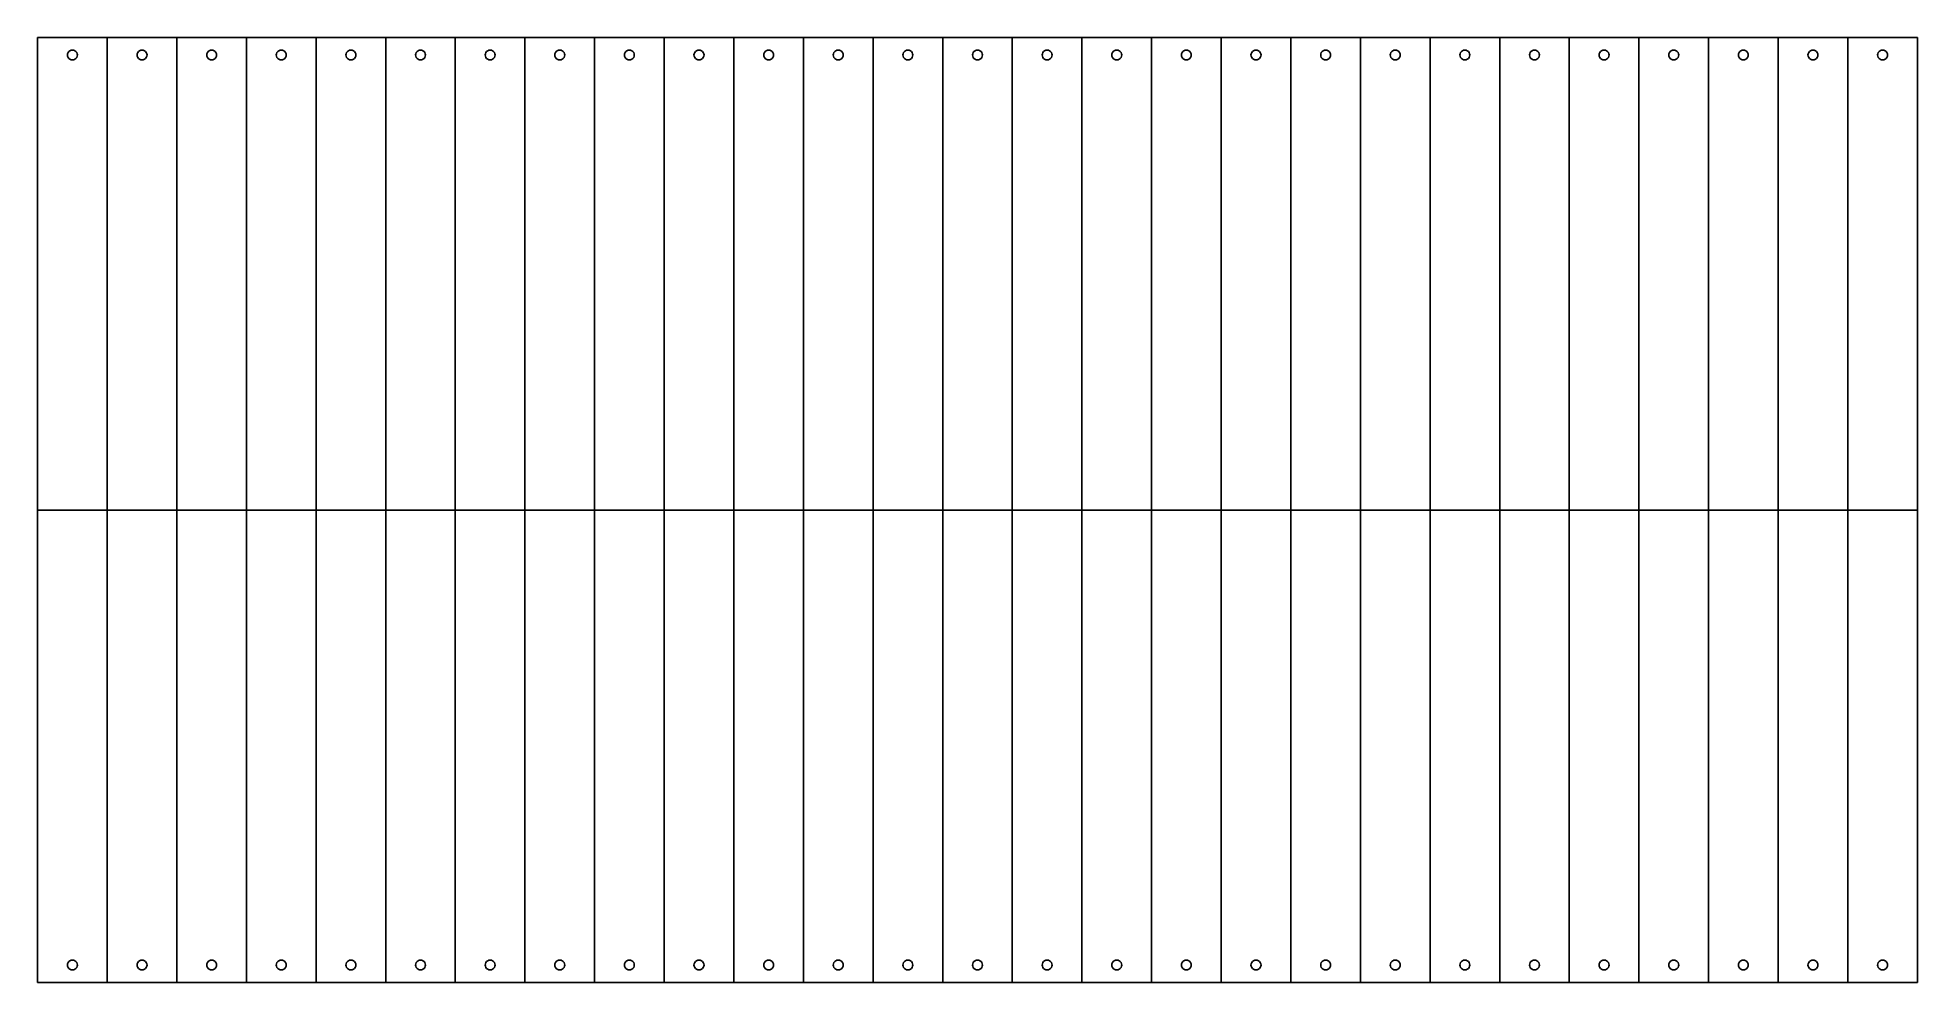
# Model space of a CAD drawing. Header units: metres. Extents: x 0.1 to 23.7, y -11.9 to -0.1.
import ezdxf

# ---------------------------------------------------------------- set-up
doc = ezdxf.new("R2010")
doc.units = ezdxf.units.M

msp = doc.modelspace()

# ---------------------------------------------------------------- linework, layer by layer
at = {"layer": 'GROUP0'}
for p, q in [((12.312, -0.062), (13.188, -0.062)), ((12.312, -11.938), (12.312, -0.062)), ((12.719, -0.227), (12.706, -0.237)), ((12.734, -0.221), (12.719, -0.227)), ((12.75, -0.219), (12.734, -0.221)), ((12.766, -0.221), (12.75, -0.219)), ((12.781, -0.227), (12.766, -0.221)), ((12.794, -0.237), (12.781, -0.227)), ((13.188, -0.062), (13.188, -11.938)), ((12.69, -0.265), (12.688, -0.281)), ((12.688, -0.281), (12.69, -0.297)), ((12.696, -0.25), (12.69, -0.265)), ((12.69, -0.297), (12.696, -0.312)), ((12.706, -0.237), (12.696, -0.25)), ((12.696, -0.312), (12.706, -0.325)), ((12.706, -0.325), (12.719, -0.335)), ((12.719, -0.335), (12.734, -0.342)), ((12.734, -0.342), (12.75, -0.344)), ((12.75, -0.344), (12.766, -0.342)), ((12.766, -0.342), (12.781, -0.335)), ((12.781, -0.335), (12.794, -0.325)), ((12.804, -0.25), (12.794, -0.237)), ((12.794, -0.325), (12.804, -0.312)), ((12.81, -0.265), (12.804, -0.25)), ((12.804, -0.312), (12.81, -0.297)), ((12.812, -0.281), (12.81, -0.265)), ((12.81, -0.297), (12.812, -0.281)), ((12.69, -11.703), (12.688, -11.719)), ((12.688, -11.719), (12.69, -11.735)), ((12.696, -11.688), (12.69, -11.703)), ((12.69, -11.735), (12.696, -11.75)), ((12.706, -11.675), (12.696, -11.688)), ((12.696, -11.75), (12.706, -11.763)), ((12.719, -11.665), (12.706, -11.675)), ((12.706, -11.763), (12.719, -11.773)), ((12.734, -11.658), (12.719, -11.665)), ((12.719, -11.773), (12.734, -11.779)), ((12.75, -11.656), (12.734, -11.658)), ((12.734, -11.779), (12.75, -11.781)), ((12.766, -11.658), (12.75, -11.656)), ((12.75, -11.781), (12.766, -11.779)), ((12.781, -11.665), (12.766, -11.658)), ((12.766, -11.779), (12.781, -11.773)), ((12.794, -11.675), (12.781, -11.665)), ((12.781, -11.773), (12.794, -11.763)), ((12.804, -11.688), (12.794, -11.675)), ((12.794, -11.763), (12.804, -11.75)), ((12.81, -11.703), (12.804, -11.688)), ((12.804, -11.75), (12.81, -11.735)), ((12.812, -11.719), (12.81, -11.703)), ((12.81, -11.735), (12.812, -11.719)), ((13.188, -11.938), (12.312, -11.938))]:
    msp.add_line(p, q, dxfattribs=at)
at = {"layer": 'GROUP1'}
for p, q in [((18.438, -0.062), (19.312, -0.062)), ((18.438, -11.938), (18.438, -0.062)), ((18.844, -0.227), (18.831, -0.237)), ((18.859, -0.221), (18.844, -0.227)), ((18.875, -0.219), (18.859, -0.221)), ((18.891, -0.221), (18.875, -0.219)), ((18.906, -0.227), (18.891, -0.221)), ((18.919, -0.237), (18.906, -0.227)), ((19.312, -0.062), (19.312, -11.938)), ((18.815, -0.265), (18.812, -0.281)), ((18.812, -0.281), (18.815, -0.297)), ((18.821, -0.25), (18.815, -0.265)), ((18.815, -0.297), (18.821, -0.312)), ((18.831, -0.237), (18.821, -0.25)), ((18.821, -0.312), (18.831, -0.325)), ((18.831, -0.325), (18.844, -0.335)), ((18.844, -0.335), (18.859, -0.342)), ((18.859, -0.342), (18.875, -0.344)), ((18.875, -0.344), (18.891, -0.342)), ((18.891, -0.342), (18.906, -0.335)), ((18.906, -0.335), (18.919, -0.325)), ((18.929, -0.25), (18.919, -0.237)), ((18.919, -0.325), (18.929, -0.312)), ((18.935, -0.265), (18.929, -0.25)), ((18.929, -0.312), (18.935, -0.297)), ((18.938, -0.281), (18.935, -0.265)), ((18.935, -0.297), (18.938, -0.281)), ((18.815, -11.703), (18.812, -11.719)), ((18.812, -11.719), (18.815, -11.735)), ((18.821, -11.688), (18.815, -11.703)), ((18.815, -11.735), (18.821, -11.75)), ((18.831, -11.675), (18.821, -11.688)), ((18.821, -11.75), (18.831, -11.763)), ((18.844, -11.665), (18.831, -11.675)), ((18.831, -11.763), (18.844, -11.773)), ((18.859, -11.658), (18.844, -11.665)), ((18.844, -11.773), (18.859, -11.779)), ((18.875, -11.656), (18.859, -11.658)), ((18.859, -11.779), (18.875, -11.781)), ((18.891, -11.658), (18.875, -11.656)), ((18.875, -11.781), (18.891, -11.779)), ((18.906, -11.665), (18.891, -11.658)), ((18.891, -11.779), (18.906, -11.773)), ((18.919, -11.675), (18.906, -11.665)), ((18.906, -11.773), (18.919, -11.763)), ((18.929, -11.688), (18.919, -11.675)), ((18.919, -11.763), (18.929, -11.75)), ((18.935, -11.703), (18.929, -11.688)), ((18.929, -11.75), (18.935, -11.735)), ((18.938, -11.719), (18.935, -11.703)), ((18.935, -11.735), (18.938, -11.719)), ((19.312, -11.938), (18.438, -11.938))]:
    msp.add_line(p, q, dxfattribs=at)
at = {"layer": 'GROUP10'}
for p, q in [((0.938, -0.062), (1.812, -0.062)), ((0.938, -11.938), (0.938, -0.062)), ((1.344, -0.227), (1.331, -0.237)), ((1.359, -0.221), (1.344, -0.227)), ((1.375, -0.219), (1.359, -0.221)), ((1.391, -0.221), (1.375, -0.219)), ((1.406, -0.227), (1.391, -0.221)), ((1.419, -0.237), (1.406, -0.227)), ((1.812, -0.062), (1.812, -11.938)), ((1.315, -0.265), (1.312, -0.281)), ((1.312, -0.281), (1.315, -0.297)), ((1.321, -0.25), (1.315, -0.265)), ((1.315, -0.297), (1.321, -0.312)), ((1.331, -0.237), (1.321, -0.25)), ((1.321, -0.312), (1.331, -0.325)), ((1.331, -0.325), (1.344, -0.335)), ((1.344, -0.335), (1.359, -0.342)), ((1.359, -0.342), (1.375, -0.344)), ((1.375, -0.344), (1.391, -0.342)), ((1.391, -0.342), (1.406, -0.335)), ((1.406, -0.335), (1.419, -0.325)), ((1.429, -0.25), (1.419, -0.237)), ((1.419, -0.325), (1.429, -0.312)), ((1.435, -0.265), (1.429, -0.25)), ((1.429, -0.312), (1.435, -0.297)), ((1.438, -0.281), (1.435, -0.265)), ((1.435, -0.297), (1.438, -0.281)), ((1.315, -11.703), (1.312, -11.719)), ((1.312, -11.719), (1.315, -11.735)), ((1.321, -11.688), (1.315, -11.703)), ((1.315, -11.735), (1.321, -11.75)), ((1.331, -11.675), (1.321, -11.688)), ((1.321, -11.75), (1.331, -11.763)), ((1.344, -11.665), (1.331, -11.675)), ((1.331, -11.763), (1.344, -11.773)), ((1.359, -11.658), (1.344, -11.665)), ((1.344, -11.773), (1.359, -11.779)), ((1.375, -11.656), (1.359, -11.658)), ((1.359, -11.779), (1.375, -11.781)), ((1.391, -11.658), (1.375, -11.656)), ((1.375, -11.781), (1.391, -11.779)), ((1.406, -11.665), (1.391, -11.658)), ((1.391, -11.779), (1.406, -11.773)), ((1.419, -11.675), (1.406, -11.665)), ((1.406, -11.773), (1.419, -11.763)), ((1.429, -11.688), (1.419, -11.675)), ((1.419, -11.763), (1.429, -11.75)), ((1.435, -11.703), (1.429, -11.688)), ((1.429, -11.75), (1.435, -11.735)), ((1.438, -11.719), (1.435, -11.703)), ((1.435, -11.735), (1.438, -11.719)), ((1.812, -11.938), (0.938, -11.938))]:
    msp.add_line(p, q, dxfattribs=at)
at = {"layer": 'GROUP11'}
for p, q in [((6.188, -0.062), (7.062, -0.062)), ((6.188, -11.938), (6.188, -0.062)), ((6.594, -0.227), (6.581, -0.237)), ((6.609, -0.221), (6.594, -0.227)), ((6.625, -0.219), (6.609, -0.221)), ((6.641, -0.221), (6.625, -0.219)), ((6.656, -0.227), (6.641, -0.221)), ((6.669, -0.237), (6.656, -0.227)), ((7.062, -0.062), (7.062, -11.938)), ((6.565, -0.265), (6.562, -0.281)), ((6.562, -0.281), (6.565, -0.297)), ((6.571, -0.25), (6.565, -0.265)), ((6.565, -0.297), (6.571, -0.312)), ((6.581, -0.237), (6.571, -0.25)), ((6.571, -0.312), (6.581, -0.325)), ((6.581, -0.325), (6.594, -0.335)), ((6.594, -0.335), (6.609, -0.342)), ((6.609, -0.342), (6.625, -0.344)), ((6.625, -0.344), (6.641, -0.342)), ((6.641, -0.342), (6.656, -0.335)), ((6.656, -0.335), (6.669, -0.325)), ((6.679, -0.25), (6.669, -0.237)), ((6.669, -0.325), (6.679, -0.312)), ((6.685, -0.265), (6.679, -0.25)), ((6.679, -0.312), (6.685, -0.297)), ((6.688, -0.281), (6.685, -0.265)), ((6.685, -0.297), (6.688, -0.281)), ((6.565, -11.703), (6.562, -11.719)), ((6.562, -11.719), (6.565, -11.735)), ((6.571, -11.688), (6.565, -11.703)), ((6.565, -11.735), (6.571, -11.75)), ((6.581, -11.675), (6.571, -11.688)), ((6.571, -11.75), (6.581, -11.763)), ((6.594, -11.665), (6.581, -11.675)), ((6.581, -11.763), (6.594, -11.773)), ((6.609, -11.658), (6.594, -11.665)), ((6.594, -11.773), (6.609, -11.779)), ((6.625, -11.656), (6.609, -11.658)), ((6.609, -11.779), (6.625, -11.781)), ((6.641, -11.658), (6.625, -11.656)), ((6.625, -11.781), (6.641, -11.779)), ((6.656, -11.665), (6.641, -11.658)), ((6.641, -11.779), (6.656, -11.773)), ((6.669, -11.675), (6.656, -11.665)), ((6.656, -11.773), (6.669, -11.763)), ((6.679, -11.688), (6.669, -11.675)), ((6.669, -11.763), (6.679, -11.75)), ((6.685, -11.703), (6.679, -11.688)), ((6.679, -11.75), (6.685, -11.735)), ((6.688, -11.719), (6.685, -11.703)), ((6.685, -11.735), (6.688, -11.719)), ((7.062, -11.938), (6.188, -11.938))]:
    msp.add_line(p, q, dxfattribs=at)
at = {"layer": 'GROUP12'}
for p, q in [((0.062, -0.062), (0.938, -0.062)), ((0.062, -11.938), (0.062, -0.062)), ((0.469, -0.227), (0.456, -0.237)), ((0.484, -0.221), (0.469, -0.227)), ((0.5, -0.219), (0.484, -0.221)), ((0.516, -0.221), (0.5, -0.219)), ((0.531, -0.227), (0.516, -0.221)), ((0.544, -0.237), (0.531, -0.227)), ((0.938, -0.062), (0.938, -11.938)), ((0.44, -0.265), (0.438, -0.281)), ((0.438, -0.281), (0.44, -0.297)), ((0.446, -0.25), (0.44, -0.265)), ((0.44, -0.297), (0.446, -0.312)), ((0.456, -0.237), (0.446, -0.25)), ((0.446, -0.312), (0.456, -0.325)), ((0.456, -0.325), (0.469, -0.335)), ((0.469, -0.335), (0.484, -0.342)), ((0.484, -0.342), (0.5, -0.344)), ((0.5, -0.344), (0.516, -0.342)), ((0.516, -0.342), (0.531, -0.335)), ((0.531, -0.335), (0.544, -0.325)), ((0.554, -0.25), (0.544, -0.237)), ((0.544, -0.325), (0.554, -0.312)), ((0.56, -0.265), (0.554, -0.25)), ((0.554, -0.312), (0.56, -0.297)), ((0.562, -0.281), (0.56, -0.265)), ((0.56, -0.297), (0.562, -0.281)), ((0.44, -11.703), (0.438, -11.719)), ((0.438, -11.719), (0.44, -11.735)), ((0.446, -11.688), (0.44, -11.703)), ((0.44, -11.735), (0.446, -11.75)), ((0.456, -11.675), (0.446, -11.688)), ((0.446, -11.75), (0.456, -11.763)), ((0.469, -11.665), (0.456, -11.675)), ((0.456, -11.763), (0.469, -11.773)), ((0.484, -11.658), (0.469, -11.665)), ((0.469, -11.773), (0.484, -11.779)), ((0.5, -11.656), (0.484, -11.658)), ((0.484, -11.779), (0.5, -11.781)), ((0.516, -11.658), (0.5, -11.656)), ((0.5, -11.781), (0.516, -11.779)), ((0.531, -11.665), (0.516, -11.658)), ((0.516, -11.779), (0.531, -11.773)), ((0.544, -11.675), (0.531, -11.665)), ((0.531, -11.773), (0.544, -11.763)), ((0.554, -11.688), (0.544, -11.675)), ((0.544, -11.763), (0.554, -11.75)), ((0.56, -11.703), (0.554, -11.688)), ((0.554, -11.75), (0.56, -11.735)), ((0.562, -11.719), (0.56, -11.703)), ((0.56, -11.735), (0.562, -11.719)), ((0.938, -11.938), (0.062, -11.938))]:
    msp.add_line(p, q, dxfattribs=at)
at = {"layer": 'GROUP13'}
for p, q in [((10.562, -0.062), (11.438, -0.062)), ((10.562, -11.938), (10.562, -0.062)), ((10.969, -0.227), (10.956, -0.237)), ((10.984, -0.221), (10.969, -0.227)), ((11, -0.219), (10.984, -0.221)), ((11.016, -0.221), (11, -0.219)), ((11.031, -0.227), (11.016, -0.221)), ((11.044, -0.237), (11.031, -0.227)), ((11.438, -0.062), (11.438, -11.938)), ((10.94, -0.265), (10.938, -0.281)), ((10.938, -0.281), (10.94, -0.297)), ((10.946, -0.25), (10.94, -0.265)), ((10.94, -0.297), (10.946, -0.312)), ((10.956, -0.237), (10.946, -0.25)), ((10.946, -0.312), (10.956, -0.325)), ((10.956, -0.325), (10.969, -0.335)), ((10.969, -0.335), (10.984, -0.342)), ((10.984, -0.342), (11, -0.344)), ((11, -0.344), (11.016, -0.342)), ((11.016, -0.342), (11.031, -0.335)), ((11.031, -0.335), (11.044, -0.325)), ((11.054, -0.25), (11.044, -0.237)), ((11.044, -0.325), (11.054, -0.312)), ((11.06, -0.265), (11.054, -0.25)), ((11.054, -0.312), (11.06, -0.297)), ((11.062, -0.281), (11.06, -0.265)), ((11.06, -0.297), (11.062, -0.281)), ((10.94, -11.703), (10.938, -11.719)), ((10.938, -11.719), (10.94, -11.735)), ((10.946, -11.688), (10.94, -11.703)), ((10.94, -11.735), (10.946, -11.75)), ((10.956, -11.675), (10.946, -11.688)), ((10.946, -11.75), (10.956, -11.763)), ((10.969, -11.665), (10.956, -11.675)), ((10.956, -11.763), (10.969, -11.773)), ((10.984, -11.658), (10.969, -11.665)), ((10.969, -11.773), (10.984, -11.779)), ((11, -11.656), (10.984, -11.658)), ((10.984, -11.779), (11, -11.781)), ((11.016, -11.658), (11, -11.656)), ((11, -11.781), (11.016, -11.779)), ((11.031, -11.665), (11.016, -11.658)), ((11.016, -11.779), (11.031, -11.773)), ((11.044, -11.675), (11.031, -11.665)), ((11.031, -11.773), (11.044, -11.763)), ((11.054, -11.688), (11.044, -11.675)), ((11.044, -11.763), (11.054, -11.75)), ((11.06, -11.703), (11.054, -11.688)), ((11.054, -11.75), (11.06, -11.735)), ((11.062, -11.719), (11.06, -11.703)), ((11.06, -11.735), (11.062, -11.719)), ((11.438, -11.938), (10.562, -11.938))]:
    msp.add_line(p, q, dxfattribs=at)
at = {"layer": 'GROUP14'}
for p, q in [((11.438, -0.062), (12.312, -0.062)), ((11.438, -11.938), (11.438, -0.062)), ((11.844, -0.227), (11.831, -0.237)), ((11.859, -0.221), (11.844, -0.227)), ((11.875, -0.219), (11.859, -0.221)), ((11.891, -0.221), (11.875, -0.219)), ((11.906, -0.227), (11.891, -0.221)), ((11.919, -0.237), (11.906, -0.227)), ((12.312, -0.062), (12.312, -11.938)), ((11.815, -0.265), (11.812, -0.281)), ((11.812, -0.281), (11.815, -0.297)), ((11.821, -0.25), (11.815, -0.265)), ((11.815, -0.297), (11.821, -0.312)), ((11.831, -0.237), (11.821, -0.25)), ((11.821, -0.312), (11.831, -0.325)), ((11.831, -0.325), (11.844, -0.335)), ((11.844, -0.335), (11.859, -0.342)), ((11.859, -0.342), (11.875, -0.344)), ((11.875, -0.344), (11.891, -0.342)), ((11.891, -0.342), (11.906, -0.335)), ((11.906, -0.335), (11.919, -0.325)), ((11.929, -0.25), (11.919, -0.237)), ((11.919, -0.325), (11.929, -0.312)), ((11.935, -0.265), (11.929, -0.25)), ((11.929, -0.312), (11.935, -0.297)), ((11.938, -0.281), (11.935, -0.265)), ((11.935, -0.297), (11.938, -0.281)), ((11.815, -11.703), (11.812, -11.719)), ((11.812, -11.719), (11.815, -11.735)), ((11.821, -11.688), (11.815, -11.703)), ((11.815, -11.735), (11.821, -11.75)), ((11.831, -11.675), (11.821, -11.688)), ((11.821, -11.75), (11.831, -11.763)), ((11.844, -11.665), (11.831, -11.675)), ((11.831, -11.763), (11.844, -11.773)), ((11.859, -11.658), (11.844, -11.665)), ((11.844, -11.773), (11.859, -11.779)), ((11.875, -11.656), (11.859, -11.658)), ((11.859, -11.779), (11.875, -11.781)), ((11.891, -11.658), (11.875, -11.656)), ((11.875, -11.781), (11.891, -11.779)), ((11.906, -11.665), (11.891, -11.658)), ((11.891, -11.779), (11.906, -11.773)), ((11.919, -11.675), (11.906, -11.665)), ((11.906, -11.773), (11.919, -11.763)), ((11.929, -11.688), (11.919, -11.675)), ((11.919, -11.763), (11.929, -11.75)), ((11.935, -11.703), (11.929, -11.688)), ((11.929, -11.75), (11.935, -11.735)), ((11.938, -11.719), (11.935, -11.703)), ((11.935, -11.735), (11.938, -11.719)), ((12.312, -11.938), (11.438, -11.938))]:
    msp.add_line(p, q, dxfattribs=at)
at = {"layer": 'GROUP15'}
for p, q in [((13.188, -0.062), (14.062, -0.062)), ((13.188, -11.938), (13.188, -0.062)), ((13.594, -0.227), (13.581, -0.237)), ((13.609, -0.221), (13.594, -0.227)), ((13.625, -0.219), (13.609, -0.221)), ((13.641, -0.221), (13.625, -0.219)), ((13.656, -0.227), (13.641, -0.221)), ((13.669, -0.237), (13.656, -0.227)), ((14.062, -0.062), (14.062, -11.938)), ((13.565, -0.265), (13.562, -0.281)), ((13.562, -0.281), (13.565, -0.297)), ((13.571, -0.25), (13.565, -0.265)), ((13.565, -0.297), (13.571, -0.312)), ((13.581, -0.237), (13.571, -0.25)), ((13.571, -0.312), (13.581, -0.325)), ((13.581, -0.325), (13.594, -0.335)), ((13.594, -0.335), (13.609, -0.342)), ((13.609, -0.342), (13.625, -0.344)), ((13.625, -0.344), (13.641, -0.342)), ((13.641, -0.342), (13.656, -0.335)), ((13.656, -0.335), (13.669, -0.325)), ((13.679, -0.25), (13.669, -0.237)), ((13.669, -0.325), (13.679, -0.312)), ((13.685, -0.265), (13.679, -0.25)), ((13.679, -0.312), (13.685, -0.297)), ((13.688, -0.281), (13.685, -0.265)), ((13.685, -0.297), (13.688, -0.281)), ((13.565, -11.703), (13.562, -11.719)), ((13.562, -11.719), (13.565, -11.735)), ((13.571, -11.688), (13.565, -11.703)), ((13.565, -11.735), (13.571, -11.75)), ((13.581, -11.675), (13.571, -11.688)), ((13.571, -11.75), (13.581, -11.763)), ((13.594, -11.665), (13.581, -11.675)), ((13.581, -11.763), (13.594, -11.773)), ((13.609, -11.658), (13.594, -11.665)), ((13.594, -11.773), (13.609, -11.779)), ((13.625, -11.656), (13.609, -11.658)), ((13.609, -11.779), (13.625, -11.781)), ((13.641, -11.658), (13.625, -11.656)), ((13.625, -11.781), (13.641, -11.779)), ((13.656, -11.665), (13.641, -11.658)), ((13.641, -11.779), (13.656, -11.773)), ((13.669, -11.675), (13.656, -11.665)), ((13.656, -11.773), (13.669, -11.763)), ((13.679, -11.688), (13.669, -11.675)), ((13.669, -11.763), (13.679, -11.75)), ((13.685, -11.703), (13.679, -11.688)), ((13.679, -11.75), (13.685, -11.735)), ((13.688, -11.719), (13.685, -11.703)), ((13.685, -11.735), (13.688, -11.719)), ((14.062, -11.938), (13.188, -11.938))]:
    msp.add_line(p, q, dxfattribs=at)
at = {"layer": 'GROUP16'}
for p, q in [((21.938, -0.062), (22.812, -0.062)), ((21.938, -11.938), (21.938, -0.062)), ((22.344, -0.227), (22.331, -0.237)), ((22.359, -0.221), (22.344, -0.227)), ((22.375, -0.219), (22.359, -0.221)), ((22.391, -0.221), (22.375, -0.219)), ((22.406, -0.227), (22.391, -0.221)), ((22.419, -0.237), (22.406, -0.227)), ((22.812, -0.062), (22.812, -11.938)), ((22.315, -0.265), (22.312, -0.281)), ((22.312, -0.281), (22.315, -0.297)), ((22.321, -0.25), (22.315, -0.265)), ((22.315, -0.297), (22.321, -0.312)), ((22.331, -0.237), (22.321, -0.25)), ((22.321, -0.312), (22.331, -0.325)), ((22.331, -0.325), (22.344, -0.335)), ((22.344, -0.335), (22.359, -0.342)), ((22.359, -0.342), (22.375, -0.344)), ((22.375, -0.344), (22.391, -0.342)), ((22.391, -0.342), (22.406, -0.335)), ((22.406, -0.335), (22.419, -0.325)), ((22.429, -0.25), (22.419, -0.237)), ((22.419, -0.325), (22.429, -0.312)), ((22.435, -0.265), (22.429, -0.25)), ((22.429, -0.312), (22.435, -0.297)), ((22.438, -0.281), (22.435, -0.265)), ((22.435, -0.297), (22.438, -0.281)), ((22.315, -11.703), (22.312, -11.719)), ((22.312, -11.719), (22.315, -11.735)), ((22.321, -11.688), (22.315, -11.703)), ((22.315, -11.735), (22.321, -11.75)), ((22.331, -11.675), (22.321, -11.688)), ((22.321, -11.75), (22.331, -11.763)), ((22.344, -11.665), (22.331, -11.675)), ((22.331, -11.763), (22.344, -11.773)), ((22.359, -11.658), (22.344, -11.665)), ((22.344, -11.773), (22.359, -11.779)), ((22.375, -11.656), (22.359, -11.658)), ((22.359, -11.779), (22.375, -11.781)), ((22.391, -11.658), (22.375, -11.656)), ((22.375, -11.781), (22.391, -11.779)), ((22.406, -11.665), (22.391, -11.658)), ((22.391, -11.779), (22.406, -11.773)), ((22.419, -11.675), (22.406, -11.665)), ((22.406, -11.773), (22.419, -11.763)), ((22.429, -11.688), (22.419, -11.675)), ((22.419, -11.763), (22.429, -11.75)), ((22.435, -11.703), (22.429, -11.688)), ((22.429, -11.75), (22.435, -11.735)), ((22.438, -11.719), (22.435, -11.703)), ((22.435, -11.735), (22.438, -11.719)), ((22.812, -11.938), (21.938, -11.938))]:
    msp.add_line(p, q, dxfattribs=at)
at = {"layer": 'GROUP17'}
for p, q in [((21.062, -0.062), (21.938, -0.062)), ((21.062, -11.938), (21.062, -0.062)), ((21.469, -0.227), (21.456, -0.237)), ((21.484, -0.221), (21.469, -0.227)), ((21.5, -0.219), (21.484, -0.221)), ((21.516, -0.221), (21.5, -0.219)), ((21.531, -0.227), (21.516, -0.221)), ((21.544, -0.237), (21.531, -0.227)), ((21.938, -0.062), (21.938, -11.938)), ((21.44, -0.265), (21.438, -0.281)), ((21.438, -0.281), (21.44, -0.297)), ((21.446, -0.25), (21.44, -0.265)), ((21.44, -0.297), (21.446, -0.312)), ((21.456, -0.237), (21.446, -0.25)), ((21.446, -0.312), (21.456, -0.325)), ((21.456, -0.325), (21.469, -0.335)), ((21.469, -0.335), (21.484, -0.342)), ((21.484, -0.342), (21.5, -0.344)), ((21.5, -0.344), (21.516, -0.342)), ((21.516, -0.342), (21.531, -0.335)), ((21.531, -0.335), (21.544, -0.325)), ((21.554, -0.25), (21.544, -0.237)), ((21.544, -0.325), (21.554, -0.312)), ((21.56, -0.265), (21.554, -0.25)), ((21.554, -0.312), (21.56, -0.297)), ((21.562, -0.281), (21.56, -0.265)), ((21.56, -0.297), (21.562, -0.281)), ((21.44, -11.703), (21.438, -11.719)), ((21.438, -11.719), (21.44, -11.735)), ((21.446, -11.688), (21.44, -11.703)), ((21.44, -11.735), (21.446, -11.75)), ((21.456, -11.675), (21.446, -11.688)), ((21.446, -11.75), (21.456, -11.763)), ((21.469, -11.665), (21.456, -11.675)), ((21.456, -11.763), (21.469, -11.773)), ((21.484, -11.658), (21.469, -11.665)), ((21.469, -11.773), (21.484, -11.779)), ((21.5, -11.656), (21.484, -11.658)), ((21.484, -11.779), (21.5, -11.781)), ((21.516, -11.658), (21.5, -11.656)), ((21.5, -11.781), (21.516, -11.779)), ((21.531, -11.665), (21.516, -11.658)), ((21.516, -11.779), (21.531, -11.773)), ((21.544, -11.675), (21.531, -11.665)), ((21.531, -11.773), (21.544, -11.763)), ((21.554, -11.688), (21.544, -11.675)), ((21.544, -11.763), (21.554, -11.75)), ((21.56, -11.703), (21.554, -11.688)), ((21.554, -11.75), (21.56, -11.735)), ((21.562, -11.719), (21.56, -11.703)), ((21.56, -11.735), (21.562, -11.719)), ((21.938, -11.938), (21.062, -11.938))]:
    msp.add_line(p, q, dxfattribs=at)
at = {"layer": 'GROUP18'}
for p, q in [((22.812, -0.062), (23.688, -0.062)), ((22.812, -11.938), (22.812, -0.062)), ((23.219, -0.227), (23.206, -0.237)), ((23.234, -0.221), (23.219, -0.227)), ((23.25, -0.219), (23.234, -0.221)), ((23.266, -0.221), (23.25, -0.219)), ((23.281, -0.227), (23.266, -0.221)), ((23.294, -0.237), (23.281, -0.227)), ((23.688, -0.062), (23.688, -11.938)), ((23.19, -0.265), (23.188, -0.281)), ((23.188, -0.281), (23.19, -0.297)), ((23.196, -0.25), (23.19, -0.265)), ((23.19, -0.297), (23.196, -0.312)), ((23.206, -0.237), (23.196, -0.25)), ((23.196, -0.312), (23.206, -0.325)), ((23.206, -0.325), (23.219, -0.335)), ((23.219, -0.335), (23.234, -0.342)), ((23.234, -0.342), (23.25, -0.344)), ((23.25, -0.344), (23.266, -0.342)), ((23.266, -0.342), (23.281, -0.335)), ((23.281, -0.335), (23.294, -0.325)), ((23.304, -0.25), (23.294, -0.237)), ((23.294, -0.325), (23.304, -0.312)), ((23.31, -0.265), (23.304, -0.25)), ((23.304, -0.312), (23.31, -0.297)), ((23.312, -0.281), (23.31, -0.265)), ((23.31, -0.297), (23.312, -0.281)), ((23.19, -11.703), (23.188, -11.719)), ((23.188, -11.719), (23.19, -11.735)), ((23.196, -11.688), (23.19, -11.703)), ((23.19, -11.735), (23.196, -11.75)), ((23.206, -11.675), (23.196, -11.688)), ((23.196, -11.75), (23.206, -11.763)), ((23.219, -11.665), (23.206, -11.675)), ((23.206, -11.763), (23.219, -11.773)), ((23.234, -11.658), (23.219, -11.665)), ((23.219, -11.773), (23.234, -11.779)), ((23.25, -11.656), (23.234, -11.658)), ((23.234, -11.779), (23.25, -11.781)), ((23.266, -11.658), (23.25, -11.656)), ((23.25, -11.781), (23.266, -11.779)), ((23.281, -11.665), (23.266, -11.658)), ((23.266, -11.779), (23.281, -11.773)), ((23.294, -11.675), (23.281, -11.665)), ((23.281, -11.773), (23.294, -11.763)), ((23.304, -11.688), (23.294, -11.675)), ((23.294, -11.763), (23.304, -11.75)), ((23.31, -11.703), (23.304, -11.688)), ((23.304, -11.75), (23.31, -11.735)), ((23.312, -11.719), (23.31, -11.703)), ((23.31, -11.735), (23.312, -11.719)), ((23.688, -11.938), (22.812, -11.938))]:
    msp.add_line(p, q, dxfattribs=at)
at = {"layer": 'GROUP19'}
for p, q in [((1.812, -0.062), (2.688, -0.062)), ((1.812, -11.938), (1.812, -0.062)), ((2.219, -0.227), (2.206, -0.237)), ((2.234, -0.221), (2.219, -0.227)), ((2.25, -0.219), (2.234, -0.221)), ((2.266, -0.221), (2.25, -0.219)), ((2.281, -0.227), (2.266, -0.221)), ((2.294, -0.237), (2.281, -0.227)), ((2.688, -0.062), (2.688, -11.938)), ((2.19, -0.265), (2.188, -0.281)), ((2.188, -0.281), (2.19, -0.297)), ((2.196, -0.25), (2.19, -0.265)), ((2.19, -0.297), (2.196, -0.312)), ((2.206, -0.237), (2.196, -0.25)), ((2.196, -0.312), (2.206, -0.325)), ((2.206, -0.325), (2.219, -0.335)), ((2.219, -0.335), (2.234, -0.342)), ((2.234, -0.342), (2.25, -0.344)), ((2.25, -0.344), (2.266, -0.342)), ((2.266, -0.342), (2.281, -0.335)), ((2.281, -0.335), (2.294, -0.325)), ((2.304, -0.25), (2.294, -0.237)), ((2.294, -0.325), (2.304, -0.312)), ((2.31, -0.265), (2.304, -0.25)), ((2.304, -0.312), (2.31, -0.297)), ((2.312, -0.281), (2.31, -0.265)), ((2.31, -0.297), (2.312, -0.281)), ((2.19, -11.703), (2.188, -11.719)), ((2.188, -11.719), (2.19, -11.735)), ((2.196, -11.688), (2.19, -11.703)), ((2.19, -11.735), (2.196, -11.75)), ((2.206, -11.675), (2.196, -11.688)), ((2.196, -11.75), (2.206, -11.763)), ((2.219, -11.665), (2.206, -11.675)), ((2.206, -11.763), (2.219, -11.773)), ((2.234, -11.658), (2.219, -11.665)), ((2.219, -11.773), (2.234, -11.779)), ((2.25, -11.656), (2.234, -11.658)), ((2.234, -11.779), (2.25, -11.781)), ((2.266, -11.658), (2.25, -11.656)), ((2.25, -11.781), (2.266, -11.779)), ((2.281, -11.665), (2.266, -11.658)), ((2.266, -11.779), (2.281, -11.773)), ((2.294, -11.675), (2.281, -11.665)), ((2.281, -11.773), (2.294, -11.763)), ((2.304, -11.688), (2.294, -11.675)), ((2.294, -11.763), (2.304, -11.75)), ((2.31, -11.703), (2.304, -11.688)), ((2.304, -11.75), (2.31, -11.735)), ((2.312, -11.719), (2.31, -11.703)), ((2.31, -11.735), (2.312, -11.719)), ((2.688, -11.938), (1.812, -11.938))]:
    msp.add_line(p, q, dxfattribs=at)
at = {"layer": 'GROUP2'}
for p, q in [((3.562, -0.062), (4.438, -0.062)), ((3.562, -11.938), (3.562, -0.062)), ((3.969, -0.227), (3.956, -0.237)), ((3.984, -0.221), (3.969, -0.227)), ((4, -0.219), (3.984, -0.221)), ((4.016, -0.221), (4, -0.219)), ((4.031, -0.227), (4.016, -0.221)), ((4.044, -0.237), (4.031, -0.227)), ((4.438, -0.062), (4.438, -11.938)), ((3.94, -0.265), (3.938, -0.281)), ((3.938, -0.281), (3.94, -0.297)), ((3.946, -0.25), (3.94, -0.265)), ((3.94, -0.297), (3.946, -0.312)), ((3.956, -0.237), (3.946, -0.25)), ((3.946, -0.312), (3.956, -0.325)), ((3.956, -0.325), (3.969, -0.335)), ((3.969, -0.335), (3.984, -0.342)), ((3.984, -0.342), (4, -0.344)), ((4, -0.344), (4.016, -0.342)), ((4.016, -0.342), (4.031, -0.335)), ((4.031, -0.335), (4.044, -0.325)), ((4.054, -0.25), (4.044, -0.237)), ((4.044, -0.325), (4.054, -0.312)), ((4.06, -0.265), (4.054, -0.25)), ((4.054, -0.312), (4.06, -0.297)), ((4.062, -0.281), (4.06, -0.265)), ((4.06, -0.297), (4.062, -0.281)), ((3.94, -11.703), (3.938, -11.719)), ((3.938, -11.719), (3.94, -11.735)), ((3.946, -11.688), (3.94, -11.703)), ((3.94, -11.735), (3.946, -11.75)), ((3.956, -11.675), (3.946, -11.688)), ((3.946, -11.75), (3.956, -11.763)), ((3.969, -11.665), (3.956, -11.675)), ((3.956, -11.763), (3.969, -11.773)), ((3.984, -11.658), (3.969, -11.665)), ((3.969, -11.773), (3.984, -11.779)), ((4, -11.656), (3.984, -11.658)), ((3.984, -11.779), (4, -11.781)), ((4.016, -11.658), (4, -11.656)), ((4, -11.781), (4.016, -11.779)), ((4.031, -11.665), (4.016, -11.658)), ((4.016, -11.779), (4.031, -11.773)), ((4.044, -11.675), (4.031, -11.665)), ((4.031, -11.773), (4.044, -11.763)), ((4.054, -11.688), (4.044, -11.675)), ((4.044, -11.763), (4.054, -11.75)), ((4.06, -11.703), (4.054, -11.688)), ((4.054, -11.75), (4.06, -11.735)), ((4.062, -11.719), (4.06, -11.703)), ((4.06, -11.735), (4.062, -11.719)), ((4.438, -11.938), (3.562, -11.938))]:
    msp.add_line(p, q, dxfattribs=at)
at = {"layer": 'GROUP20'}
for p, q in [((2.688, -0.062), (3.562, -0.062)), ((2.688, -11.938), (2.688, -0.062)), ((3.094, -0.227), (3.081, -0.237)), ((3.109, -0.221), (3.094, -0.227)), ((3.125, -0.219), (3.109, -0.221)), ((3.141, -0.221), (3.125, -0.219)), ((3.156, -0.227), (3.141, -0.221)), ((3.169, -0.237), (3.156, -0.227)), ((3.562, -0.062), (3.562, -11.938)), ((3.065, -0.265), (3.062, -0.281)), ((3.062, -0.281), (3.065, -0.297)), ((3.071, -0.25), (3.065, -0.265)), ((3.065, -0.297), (3.071, -0.312)), ((3.081, -0.237), (3.071, -0.25)), ((3.071, -0.312), (3.081, -0.325)), ((3.081, -0.325), (3.094, -0.335)), ((3.094, -0.335), (3.109, -0.342)), ((3.109, -0.342), (3.125, -0.344)), ((3.125, -0.344), (3.141, -0.342)), ((3.141, -0.342), (3.156, -0.335)), ((3.156, -0.335), (3.169, -0.325)), ((3.179, -0.25), (3.169, -0.237)), ((3.169, -0.325), (3.179, -0.312)), ((3.185, -0.265), (3.179, -0.25)), ((3.179, -0.312), (3.185, -0.297)), ((3.188, -0.281), (3.185, -0.265)), ((3.185, -0.297), (3.188, -0.281)), ((3.065, -11.703), (3.062, -11.719)), ((3.062, -11.719), (3.065, -11.735)), ((3.071, -11.688), (3.065, -11.703)), ((3.065, -11.735), (3.071, -11.75)), ((3.081, -11.675), (3.071, -11.688)), ((3.071, -11.75), (3.081, -11.763)), ((3.094, -11.665), (3.081, -11.675)), ((3.081, -11.763), (3.094, -11.773)), ((3.109, -11.658), (3.094, -11.665)), ((3.094, -11.773), (3.109, -11.779)), ((3.125, -11.656), (3.109, -11.658)), ((3.109, -11.779), (3.125, -11.781)), ((3.141, -11.658), (3.125, -11.656)), ((3.125, -11.781), (3.141, -11.779)), ((3.156, -11.665), (3.141, -11.658)), ((3.141, -11.779), (3.156, -11.773)), ((3.169, -11.675), (3.156, -11.665)), ((3.156, -11.773), (3.169, -11.763)), ((3.179, -11.688), (3.169, -11.675)), ((3.169, -11.763), (3.179, -11.75)), ((3.185, -11.703), (3.179, -11.688)), ((3.179, -11.75), (3.185, -11.735)), ((3.188, -11.719), (3.185, -11.703)), ((3.185, -11.735), (3.188, -11.719)), ((3.562, -11.938), (2.688, -11.938))]:
    msp.add_line(p, q, dxfattribs=at)
at = {"layer": 'GROUP21'}
for p, q in [((16.688, -0.062), (17.562, -0.062)), ((16.688, -11.938), (16.688, -0.062)), ((17.094, -0.227), (17.081, -0.237)), ((17.109, -0.221), (17.094, -0.227)), ((17.125, -0.219), (17.109, -0.221)), ((17.141, -0.221), (17.125, -0.219)), ((17.156, -0.227), (17.141, -0.221)), ((17.169, -0.237), (17.156, -0.227)), ((17.562, -0.062), (17.562, -11.938)), ((17.065, -0.265), (17.062, -0.281)), ((17.062, -0.281), (17.065, -0.297)), ((17.071, -0.25), (17.065, -0.265)), ((17.065, -0.297), (17.071, -0.312)), ((17.081, -0.237), (17.071, -0.25)), ((17.071, -0.312), (17.081, -0.325)), ((17.081, -0.325), (17.094, -0.335)), ((17.094, -0.335), (17.109, -0.342)), ((17.109, -0.342), (17.125, -0.344)), ((17.125, -0.344), (17.141, -0.342)), ((17.141, -0.342), (17.156, -0.335)), ((17.156, -0.335), (17.169, -0.325)), ((17.179, -0.25), (17.169, -0.237)), ((17.169, -0.325), (17.179, -0.312)), ((17.185, -0.265), (17.179, -0.25)), ((17.179, -0.312), (17.185, -0.297)), ((17.188, -0.281), (17.185, -0.265)), ((17.185, -0.297), (17.188, -0.281)), ((17.065, -11.703), (17.062, -11.719)), ((17.062, -11.719), (17.065, -11.735)), ((17.071, -11.688), (17.065, -11.703)), ((17.065, -11.735), (17.071, -11.75)), ((17.081, -11.675), (17.071, -11.688)), ((17.071, -11.75), (17.081, -11.763)), ((17.094, -11.665), (17.081, -11.675)), ((17.081, -11.763), (17.094, -11.773)), ((17.109, -11.658), (17.094, -11.665)), ((17.094, -11.773), (17.109, -11.779)), ((17.125, -11.656), (17.109, -11.658)), ((17.109, -11.779), (17.125, -11.781)), ((17.141, -11.658), (17.125, -11.656)), ((17.125, -11.781), (17.141, -11.779)), ((17.156, -11.665), (17.141, -11.658)), ((17.141, -11.779), (17.156, -11.773)), ((17.169, -11.675), (17.156, -11.665)), ((17.156, -11.773), (17.169, -11.763)), ((17.179, -11.688), (17.169, -11.675)), ((17.169, -11.763), (17.179, -11.75)), ((17.185, -11.703), (17.179, -11.688)), ((17.179, -11.75), (17.185, -11.735)), ((17.188, -11.719), (17.185, -11.703)), ((17.185, -11.735), (17.188, -11.719)), ((17.562, -11.938), (16.688, -11.938))]:
    msp.add_line(p, q, dxfattribs=at)
at = {"layer": 'GROUP22'}
for p, q in [((14.938, -0.062), (15.812, -0.062)), ((14.938, -11.938), (14.938, -0.062)), ((15.344, -0.227), (15.331, -0.237)), ((15.359, -0.221), (15.344, -0.227)), ((15.375, -0.219), (15.359, -0.221)), ((15.391, -0.221), (15.375, -0.219)), ((15.406, -0.227), (15.391, -0.221)), ((15.419, -0.237), (15.406, -0.227)), ((15.812, -0.062), (15.812, -11.938)), ((15.315, -0.265), (15.312, -0.281)), ((15.312, -0.281), (15.315, -0.297)), ((15.321, -0.25), (15.315, -0.265)), ((15.315, -0.297), (15.321, -0.312)), ((15.331, -0.237), (15.321, -0.25)), ((15.321, -0.312), (15.331, -0.325)), ((15.331, -0.325), (15.344, -0.335)), ((15.344, -0.335), (15.359, -0.342)), ((15.359, -0.342), (15.375, -0.344)), ((15.375, -0.344), (15.391, -0.342)), ((15.391, -0.342), (15.406, -0.335)), ((15.406, -0.335), (15.419, -0.325)), ((15.429, -0.25), (15.419, -0.237)), ((15.419, -0.325), (15.429, -0.312)), ((15.435, -0.265), (15.429, -0.25)), ((15.429, -0.312), (15.435, -0.297)), ((15.438, -0.281), (15.435, -0.265)), ((15.435, -0.297), (15.438, -0.281)), ((15.315, -11.703), (15.312, -11.719)), ((15.312, -11.719), (15.315, -11.735)), ((15.321, -11.688), (15.315, -11.703)), ((15.315, -11.735), (15.321, -11.75)), ((15.331, -11.675), (15.321, -11.688)), ((15.321, -11.75), (15.331, -11.763)), ((15.344, -11.665), (15.331, -11.675)), ((15.331, -11.763), (15.344, -11.773)), ((15.359, -11.658), (15.344, -11.665)), ((15.344, -11.773), (15.359, -11.779)), ((15.375, -11.656), (15.359, -11.658)), ((15.359, -11.779), (15.375, -11.781)), ((15.391, -11.658), (15.375, -11.656)), ((15.375, -11.781), (15.391, -11.779)), ((15.406, -11.665), (15.391, -11.658)), ((15.391, -11.779), (15.406, -11.773)), ((15.419, -11.675), (15.406, -11.665)), ((15.406, -11.773), (15.419, -11.763)), ((15.429, -11.688), (15.419, -11.675)), ((15.419, -11.763), (15.429, -11.75)), ((15.435, -11.703), (15.429, -11.688)), ((15.429, -11.75), (15.435, -11.735)), ((15.438, -11.719), (15.435, -11.703)), ((15.435, -11.735), (15.438, -11.719)), ((15.812, -11.938), (14.938, -11.938))]:
    msp.add_line(p, q, dxfattribs=at)
at = {"layer": 'GROUP23'}
for p, q in [((14.062, -0.062), (14.938, -0.062)), ((14.062, -11.938), (14.062, -0.062)), ((14.469, -0.227), (14.456, -0.237)), ((14.484, -0.221), (14.469, -0.227)), ((14.5, -0.219), (14.484, -0.221)), ((14.516, -0.221), (14.5, -0.219)), ((14.531, -0.227), (14.516, -0.221)), ((14.544, -0.237), (14.531, -0.227)), ((14.938, -0.062), (14.938, -11.938)), ((14.44, -0.265), (14.438, -0.281)), ((14.438, -0.281), (14.44, -0.297)), ((14.446, -0.25), (14.44, -0.265)), ((14.44, -0.297), (14.446, -0.312)), ((14.456, -0.237), (14.446, -0.25)), ((14.446, -0.312), (14.456, -0.325)), ((14.456, -0.325), (14.469, -0.335)), ((14.469, -0.335), (14.484, -0.342)), ((14.484, -0.342), (14.5, -0.344)), ((14.5, -0.344), (14.516, -0.342)), ((14.516, -0.342), (14.531, -0.335)), ((14.531, -0.335), (14.544, -0.325)), ((14.554, -0.25), (14.544, -0.237)), ((14.544, -0.325), (14.554, -0.312)), ((14.56, -0.265), (14.554, -0.25)), ((14.554, -0.312), (14.56, -0.297)), ((14.562, -0.281), (14.56, -0.265)), ((14.56, -0.297), (14.562, -0.281)), ((14.44, -11.703), (14.438, -11.719)), ((14.438, -11.719), (14.44, -11.735)), ((14.446, -11.688), (14.44, -11.703)), ((14.44, -11.735), (14.446, -11.75)), ((14.456, -11.675), (14.446, -11.688)), ((14.446, -11.75), (14.456, -11.763)), ((14.469, -11.665), (14.456, -11.675)), ((14.456, -11.763), (14.469, -11.773)), ((14.484, -11.658), (14.469, -11.665)), ((14.469, -11.773), (14.484, -11.779)), ((14.5, -11.656), (14.484, -11.658)), ((14.484, -11.779), (14.5, -11.781)), ((14.516, -11.658), (14.5, -11.656)), ((14.5, -11.781), (14.516, -11.779)), ((14.531, -11.665), (14.516, -11.658)), ((14.516, -11.779), (14.531, -11.773)), ((14.544, -11.675), (14.531, -11.665)), ((14.531, -11.773), (14.544, -11.763)), ((14.554, -11.688), (14.544, -11.675)), ((14.544, -11.763), (14.554, -11.75)), ((14.56, -11.703), (14.554, -11.688)), ((14.554, -11.75), (14.56, -11.735)), ((14.562, -11.719), (14.56, -11.703)), ((14.56, -11.735), (14.562, -11.719)), ((14.938, -11.938), (14.062, -11.938))]:
    msp.add_line(p, q, dxfattribs=at)
at = {"layer": 'GROUP24'}
for p, q in [((4.438, -0.062), (5.312, -0.062)), ((4.438, -11.938), (4.438, -0.062)), ((4.844, -0.227), (4.831, -0.237)), ((4.859, -0.221), (4.844, -0.227)), ((4.875, -0.219), (4.859, -0.221)), ((4.891, -0.221), (4.875, -0.219)), ((4.906, -0.227), (4.891, -0.221)), ((4.919, -0.237), (4.906, -0.227)), ((5.312, -0.062), (5.312, -11.938)), ((4.815, -0.265), (4.812, -0.281)), ((4.812, -0.281), (4.815, -0.297)), ((4.821, -0.25), (4.815, -0.265)), ((4.815, -0.297), (4.821, -0.312)), ((4.831, -0.237), (4.821, -0.25)), ((4.821, -0.312), (4.831, -0.325)), ((4.831, -0.325), (4.844, -0.335)), ((4.844, -0.335), (4.859, -0.342)), ((4.859, -0.342), (4.875, -0.344)), ((4.875, -0.344), (4.891, -0.342)), ((4.891, -0.342), (4.906, -0.335)), ((4.906, -0.335), (4.919, -0.325)), ((4.929, -0.25), (4.919, -0.237)), ((4.919, -0.325), (4.929, -0.312)), ((4.935, -0.265), (4.929, -0.25)), ((4.929, -0.312), (4.935, -0.297)), ((4.938, -0.281), (4.935, -0.265)), ((4.935, -0.297), (4.938, -0.281)), ((4.815, -11.703), (4.812, -11.719)), ((4.812, -11.719), (4.815, -11.735)), ((4.821, -11.688), (4.815, -11.703)), ((4.815, -11.735), (4.821, -11.75)), ((4.831, -11.675), (4.821, -11.688)), ((4.821, -11.75), (4.831, -11.763)), ((4.844, -11.665), (4.831, -11.675)), ((4.831, -11.763), (4.844, -11.773)), ((4.859, -11.658), (4.844, -11.665)), ((4.844, -11.773), (4.859, -11.779)), ((4.875, -11.656), (4.859, -11.658)), ((4.859, -11.779), (4.875, -11.781)), ((4.891, -11.658), (4.875, -11.656)), ((4.875, -11.781), (4.891, -11.779)), ((4.906, -11.665), (4.891, -11.658)), ((4.891, -11.779), (4.906, -11.773)), ((4.919, -11.675), (4.906, -11.665)), ((4.906, -11.773), (4.919, -11.763)), ((4.929, -11.688), (4.919, -11.675)), ((4.919, -11.763), (4.929, -11.75)), ((4.935, -11.703), (4.929, -11.688)), ((4.929, -11.75), (4.935, -11.735)), ((4.938, -11.719), (4.935, -11.703)), ((4.935, -11.735), (4.938, -11.719)), ((5.312, -11.938), (4.438, -11.938))]:
    msp.add_line(p, q, dxfattribs=at)
at = {"layer": 'GROUP25'}
for p, q in [((7.938, -0.062), (8.812, -0.062)), ((7.938, -11.938), (7.938, -0.062)), ((8.344, -0.227), (8.331, -0.237)), ((8.359, -0.221), (8.344, -0.227)), ((8.375, -0.219), (8.359, -0.221)), ((8.391, -0.221), (8.375, -0.219)), ((8.406, -0.227), (8.391, -0.221)), ((8.419, -0.237), (8.406, -0.227)), ((8.812, -0.062), (8.812, -11.938)), ((8.315, -0.265), (8.312, -0.281)), ((8.312, -0.281), (8.315, -0.297)), ((8.321, -0.25), (8.315, -0.265)), ((8.315, -0.297), (8.321, -0.312)), ((8.331, -0.237), (8.321, -0.25)), ((8.321, -0.312), (8.331, -0.325)), ((8.331, -0.325), (8.344, -0.335)), ((8.344, -0.335), (8.359, -0.342)), ((8.359, -0.342), (8.375, -0.344)), ((8.375, -0.344), (8.391, -0.342)), ((8.391, -0.342), (8.406, -0.335)), ((8.406, -0.335), (8.419, -0.325)), ((8.429, -0.25), (8.419, -0.237)), ((8.419, -0.325), (8.429, -0.312)), ((8.435, -0.265), (8.429, -0.25)), ((8.429, -0.312), (8.435, -0.297)), ((8.438, -0.281), (8.435, -0.265)), ((8.435, -0.297), (8.438, -0.281)), ((8.315, -11.703), (8.312, -11.719)), ((8.312, -11.719), (8.315, -11.735)), ((8.321, -11.688), (8.315, -11.703)), ((8.315, -11.735), (8.321, -11.75)), ((8.331, -11.675), (8.321, -11.688)), ((8.321, -11.75), (8.331, -11.763)), ((8.344, -11.665), (8.331, -11.675)), ((8.331, -11.763), (8.344, -11.773)), ((8.359, -11.658), (8.344, -11.665)), ((8.344, -11.773), (8.359, -11.779)), ((8.375, -11.656), (8.359, -11.658)), ((8.359, -11.779), (8.375, -11.781)), ((8.391, -11.658), (8.375, -11.656)), ((8.375, -11.781), (8.391, -11.779)), ((8.406, -11.665), (8.391, -11.658)), ((8.391, -11.779), (8.406, -11.773)), ((8.419, -11.675), (8.406, -11.665)), ((8.406, -11.773), (8.419, -11.763)), ((8.429, -11.688), (8.419, -11.675)), ((8.419, -11.763), (8.429, -11.75)), ((8.435, -11.703), (8.429, -11.688)), ((8.429, -11.75), (8.435, -11.735)), ((8.438, -11.719), (8.435, -11.703)), ((8.435, -11.735), (8.438, -11.719)), ((8.812, -11.938), (7.938, -11.938))]:
    msp.add_line(p, q, dxfattribs=at)
at = {"layer": 'GROUP26'}
for p, q in [((7.062, -0.062), (7.938, -0.062)), ((7.062, -11.938), (7.062, -0.062)), ((7.469, -0.227), (7.456, -0.237)), ((7.484, -0.221), (7.469, -0.227)), ((7.5, -0.219), (7.484, -0.221)), ((7.516, -0.221), (7.5, -0.219)), ((7.531, -0.227), (7.516, -0.221)), ((7.544, -0.237), (7.531, -0.227)), ((7.938, -0.062), (7.938, -11.938)), ((7.44, -0.265), (7.438, -0.281)), ((7.438, -0.281), (7.44, -0.297)), ((7.446, -0.25), (7.44, -0.265)), ((7.44, -0.297), (7.446, -0.312)), ((7.456, -0.237), (7.446, -0.25)), ((7.446, -0.312), (7.456, -0.325)), ((7.456, -0.325), (7.469, -0.335)), ((7.469, -0.335), (7.484, -0.342)), ((7.484, -0.342), (7.5, -0.344)), ((7.5, -0.344), (7.516, -0.342)), ((7.516, -0.342), (7.531, -0.335)), ((7.531, -0.335), (7.544, -0.325)), ((7.554, -0.25), (7.544, -0.237)), ((7.544, -0.325), (7.554, -0.312)), ((7.56, -0.265), (7.554, -0.25)), ((7.554, -0.312), (7.56, -0.297)), ((7.562, -0.281), (7.56, -0.265)), ((7.56, -0.297), (7.562, -0.281)), ((7.44, -11.703), (7.438, -11.719)), ((7.438, -11.719), (7.44, -11.735)), ((7.446, -11.688), (7.44, -11.703)), ((7.44, -11.735), (7.446, -11.75)), ((7.456, -11.675), (7.446, -11.688)), ((7.446, -11.75), (7.456, -11.763)), ((7.469, -11.665), (7.456, -11.675)), ((7.456, -11.763), (7.469, -11.773)), ((7.484, -11.658), (7.469, -11.665)), ((7.469, -11.773), (7.484, -11.779)), ((7.5, -11.656), (7.484, -11.658)), ((7.484, -11.779), (7.5, -11.781)), ((7.516, -11.658), (7.5, -11.656)), ((7.5, -11.781), (7.516, -11.779)), ((7.531, -11.665), (7.516, -11.658)), ((7.516, -11.779), (7.531, -11.773)), ((7.544, -11.675), (7.531, -11.665)), ((7.531, -11.773), (7.544, -11.763)), ((7.554, -11.688), (7.544, -11.675)), ((7.544, -11.763), (7.554, -11.75)), ((7.56, -11.703), (7.554, -11.688)), ((7.554, -11.75), (7.56, -11.735)), ((7.562, -11.719), (7.56, -11.703)), ((7.56, -11.735), (7.562, -11.719)), ((7.938, -11.938), (7.062, -11.938))]:
    msp.add_line(p, q, dxfattribs=at)
at = {"layer": 'GROUP27'}
for p, q in [((8.812, -0.062), (9.688, -0.062)), ((8.812, -11.938), (8.812, -0.062)), ((9.219, -0.227), (9.206, -0.237)), ((9.234, -0.221), (9.219, -0.227)), ((9.25, -0.219), (9.234, -0.221)), ((9.266, -0.221), (9.25, -0.219)), ((9.281, -0.227), (9.266, -0.221)), ((9.294, -0.237), (9.281, -0.227)), ((9.688, -0.062), (9.688, -11.938)), ((9.19, -0.265), (9.188, -0.281)), ((9.188, -0.281), (9.19, -0.297)), ((9.196, -0.25), (9.19, -0.265)), ((9.19, -0.297), (9.196, -0.312)), ((9.206, -0.237), (9.196, -0.25)), ((9.196, -0.312), (9.206, -0.325)), ((9.206, -0.325), (9.219, -0.335)), ((9.219, -0.335), (9.234, -0.342)), ((9.234, -0.342), (9.25, -0.344)), ((9.25, -0.344), (9.266, -0.342)), ((9.266, -0.342), (9.281, -0.335)), ((9.281, -0.335), (9.294, -0.325)), ((9.304, -0.25), (9.294, -0.237)), ((9.294, -0.325), (9.304, -0.312)), ((9.31, -0.265), (9.304, -0.25)), ((9.304, -0.312), (9.31, -0.297)), ((9.312, -0.281), (9.31, -0.265)), ((9.31, -0.297), (9.312, -0.281)), ((9.19, -11.703), (9.188, -11.719)), ((9.188, -11.719), (9.19, -11.735)), ((9.196, -11.688), (9.19, -11.703)), ((9.19, -11.735), (9.196, -11.75)), ((9.206, -11.675), (9.196, -11.688)), ((9.196, -11.75), (9.206, -11.763)), ((9.219, -11.665), (9.206, -11.675)), ((9.206, -11.763), (9.219, -11.773)), ((9.234, -11.658), (9.219, -11.665)), ((9.219, -11.773), (9.234, -11.779)), ((9.25, -11.656), (9.234, -11.658)), ((9.234, -11.779), (9.25, -11.781)), ((9.266, -11.658), (9.25, -11.656)), ((9.25, -11.781), (9.266, -11.779)), ((9.281, -11.665), (9.266, -11.658)), ((9.266, -11.779), (9.281, -11.773)), ((9.294, -11.675), (9.281, -11.665)), ((9.281, -11.773), (9.294, -11.763)), ((9.304, -11.688), (9.294, -11.675)), ((9.294, -11.763), (9.304, -11.75)), ((9.31, -11.703), (9.304, -11.688)), ((9.304, -11.75), (9.31, -11.735)), ((9.312, -11.719), (9.31, -11.703)), ((9.31, -11.735), (9.312, -11.719)), ((9.688, -11.938), (8.812, -11.938))]:
    msp.add_line(p, q, dxfattribs=at)
at = {"layer": 'GROUP3'}
for p, q in [((17.562, -0.062), (18.438, -0.062)), ((17.562, -11.938), (17.562, -0.062)), ((17.969, -0.227), (17.956, -0.237)), ((17.984, -0.221), (17.969, -0.227)), ((18, -0.219), (17.984, -0.221)), ((18.016, -0.221), (18, -0.219)), ((18.031, -0.227), (18.016, -0.221)), ((18.044, -0.237), (18.031, -0.227)), ((18.438, -0.062), (18.438, -11.938)), ((17.94, -0.265), (17.938, -0.281)), ((17.938, -0.281), (17.94, -0.297)), ((17.946, -0.25), (17.94, -0.265)), ((17.94, -0.297), (17.946, -0.312)), ((17.956, -0.237), (17.946, -0.25)), ((17.946, -0.312), (17.956, -0.325)), ((17.956, -0.325), (17.969, -0.335)), ((17.969, -0.335), (17.984, -0.342)), ((17.984, -0.342), (18, -0.344)), ((18, -0.344), (18.016, -0.342)), ((18.016, -0.342), (18.031, -0.335)), ((18.031, -0.335), (18.044, -0.325)), ((18.054, -0.25), (18.044, -0.237)), ((18.044, -0.325), (18.054, -0.312)), ((18.06, -0.265), (18.054, -0.25)), ((18.054, -0.312), (18.06, -0.297)), ((18.062, -0.281), (18.06, -0.265)), ((18.06, -0.297), (18.062, -0.281)), ((17.94, -11.703), (17.938, -11.719)), ((17.938, -11.719), (17.94, -11.735)), ((17.946, -11.688), (17.94, -11.703)), ((17.94, -11.735), (17.946, -11.75)), ((17.956, -11.675), (17.946, -11.688)), ((17.946, -11.75), (17.956, -11.763)), ((17.969, -11.665), (17.956, -11.675)), ((17.956, -11.763), (17.969, -11.773)), ((17.984, -11.658), (17.969, -11.665)), ((17.969, -11.773), (17.984, -11.779)), ((18, -11.656), (17.984, -11.658)), ((17.984, -11.779), (18, -11.781)), ((18.016, -11.658), (18, -11.656)), ((18, -11.781), (18.016, -11.779)), ((18.031, -11.665), (18.016, -11.658)), ((18.016, -11.779), (18.031, -11.773)), ((18.044, -11.675), (18.031, -11.665)), ((18.031, -11.773), (18.044, -11.763)), ((18.054, -11.688), (18.044, -11.675)), ((18.044, -11.763), (18.054, -11.75)), ((18.06, -11.703), (18.054, -11.688)), ((18.054, -11.75), (18.06, -11.735)), ((18.062, -11.719), (18.06, -11.703)), ((18.06, -11.735), (18.062, -11.719)), ((18.438, -11.938), (17.562, -11.938))]:
    msp.add_line(p, q, dxfattribs=at)
at = {"layer": 'GROUP4'}
for p, q in [((19.312, -0.062), (20.188, -0.062)), ((19.312, -11.938), (19.312, -0.062)), ((19.719, -0.227), (19.706, -0.237)), ((19.734, -0.221), (19.719, -0.227)), ((19.75, -0.219), (19.734, -0.221)), ((19.766, -0.221), (19.75, -0.219)), ((19.781, -0.227), (19.766, -0.221)), ((19.794, -0.237), (19.781, -0.227)), ((20.188, -0.062), (20.188, -11.938)), ((19.69, -0.265), (19.688, -0.281)), ((19.688, -0.281), (19.69, -0.297)), ((19.696, -0.25), (19.69, -0.265)), ((19.69, -0.297), (19.696, -0.312)), ((19.706, -0.237), (19.696, -0.25)), ((19.696, -0.312), (19.706, -0.325)), ((19.706, -0.325), (19.719, -0.335)), ((19.719, -0.335), (19.734, -0.342)), ((19.734, -0.342), (19.75, -0.344)), ((19.75, -0.344), (19.766, -0.342)), ((19.766, -0.342), (19.781, -0.335)), ((19.781, -0.335), (19.794, -0.325)), ((19.804, -0.25), (19.794, -0.237)), ((19.794, -0.325), (19.804, -0.312)), ((19.81, -0.265), (19.804, -0.25)), ((19.804, -0.312), (19.81, -0.297)), ((19.812, -0.281), (19.81, -0.265)), ((19.81, -0.297), (19.812, -0.281)), ((19.69, -11.703), (19.688, -11.719)), ((19.688, -11.719), (19.69, -11.735)), ((19.696, -11.688), (19.69, -11.703)), ((19.69, -11.735), (19.696, -11.75)), ((19.706, -11.675), (19.696, -11.688)), ((19.696, -11.75), (19.706, -11.763)), ((19.719, -11.665), (19.706, -11.675)), ((19.706, -11.763), (19.719, -11.773)), ((19.734, -11.658), (19.719, -11.665)), ((19.719, -11.773), (19.734, -11.779)), ((19.75, -11.656), (19.734, -11.658)), ((19.734, -11.779), (19.75, -11.781)), ((19.766, -11.658), (19.75, -11.656)), ((19.75, -11.781), (19.766, -11.779)), ((19.781, -11.665), (19.766, -11.658)), ((19.766, -11.779), (19.781, -11.773)), ((19.794, -11.675), (19.781, -11.665)), ((19.781, -11.773), (19.794, -11.763)), ((19.804, -11.688), (19.794, -11.675)), ((19.794, -11.763), (19.804, -11.75)), ((19.81, -11.703), (19.804, -11.688)), ((19.804, -11.75), (19.81, -11.735)), ((19.812, -11.719), (19.81, -11.703)), ((19.81, -11.735), (19.812, -11.719)), ((20.188, -11.938), (19.312, -11.938))]:
    msp.add_line(p, q, dxfattribs=at)
at = {"layer": 'GROUP5'}
for p, q in [((5.312, -0.062), (6.188, -0.062)), ((5.312, -11.938), (5.312, -0.062)), ((5.719, -0.227), (5.706, -0.237)), ((5.734, -0.221), (5.719, -0.227)), ((5.75, -0.219), (5.734, -0.221)), ((5.766, -0.221), (5.75, -0.219)), ((5.781, -0.227), (5.766, -0.221)), ((5.794, -0.237), (5.781, -0.227)), ((6.188, -0.062), (6.188, -11.938)), ((5.69, -0.265), (5.688, -0.281)), ((5.688, -0.281), (5.69, -0.297)), ((5.696, -0.25), (5.69, -0.265)), ((5.69, -0.297), (5.696, -0.312)), ((5.706, -0.237), (5.696, -0.25)), ((5.696, -0.312), (5.706, -0.325)), ((5.706, -0.325), (5.719, -0.335)), ((5.719, -0.335), (5.734, -0.342)), ((5.734, -0.342), (5.75, -0.344)), ((5.75, -0.344), (5.766, -0.342)), ((5.766, -0.342), (5.781, -0.335)), ((5.781, -0.335), (5.794, -0.325)), ((5.804, -0.25), (5.794, -0.237)), ((5.794, -0.325), (5.804, -0.312)), ((5.81, -0.265), (5.804, -0.25)), ((5.804, -0.312), (5.81, -0.297)), ((5.812, -0.281), (5.81, -0.265)), ((5.81, -0.297), (5.812, -0.281)), ((5.69, -11.703), (5.688, -11.719)), ((5.688, -11.719), (5.69, -11.735)), ((5.696, -11.688), (5.69, -11.703)), ((5.69, -11.735), (5.696, -11.75)), ((5.706, -11.675), (5.696, -11.688)), ((5.696, -11.75), (5.706, -11.763)), ((5.719, -11.665), (5.706, -11.675)), ((5.706, -11.763), (5.719, -11.773)), ((5.734, -11.658), (5.719, -11.665)), ((5.719, -11.773), (5.734, -11.779)), ((5.75, -11.656), (5.734, -11.658)), ((5.734, -11.779), (5.75, -11.781)), ((5.766, -11.658), (5.75, -11.656)), ((5.75, -11.781), (5.766, -11.779)), ((5.781, -11.665), (5.766, -11.658)), ((5.766, -11.779), (5.781, -11.773)), ((5.794, -11.675), (5.781, -11.665)), ((5.781, -11.773), (5.794, -11.763)), ((5.804, -11.688), (5.794, -11.675)), ((5.794, -11.763), (5.804, -11.75)), ((5.81, -11.703), (5.804, -11.688)), ((5.804, -11.75), (5.81, -11.735)), ((5.812, -11.719), (5.81, -11.703)), ((5.81, -11.735), (5.812, -11.719)), ((6.188, -11.938), (5.312, -11.938))]:
    msp.add_line(p, q, dxfattribs=at)
at = {"layer": 'GROUP6'}
for p, q in [((15.812, -0.062), (16.688, -0.062)), ((15.812, -11.938), (15.812, -0.062)), ((16.219, -0.227), (16.206, -0.237)), ((16.234, -0.221), (16.219, -0.227)), ((16.25, -0.219), (16.234, -0.221)), ((16.266, -0.221), (16.25, -0.219)), ((16.281, -0.227), (16.266, -0.221)), ((16.294, -0.237), (16.281, -0.227)), ((16.688, -0.062), (16.688, -11.938)), ((16.19, -0.265), (16.188, -0.281)), ((16.188, -0.281), (16.19, -0.297)), ((16.196, -0.25), (16.19, -0.265)), ((16.19, -0.297), (16.196, -0.312)), ((16.206, -0.237), (16.196, -0.25)), ((16.196, -0.312), (16.206, -0.325)), ((16.206, -0.325), (16.219, -0.335)), ((16.219, -0.335), (16.234, -0.342)), ((16.234, -0.342), (16.25, -0.344)), ((16.25, -0.344), (16.266, -0.342)), ((16.266, -0.342), (16.281, -0.335)), ((16.281, -0.335), (16.294, -0.325)), ((16.304, -0.25), (16.294, -0.237)), ((16.294, -0.325), (16.304, -0.312)), ((16.31, -0.265), (16.304, -0.25)), ((16.304, -0.312), (16.31, -0.297)), ((16.312, -0.281), (16.31, -0.265)), ((16.31, -0.297), (16.312, -0.281)), ((16.19, -11.703), (16.188, -11.719)), ((16.188, -11.719), (16.19, -11.735)), ((16.196, -11.688), (16.19, -11.703)), ((16.19, -11.735), (16.196, -11.75)), ((16.206, -11.675), (16.196, -11.688)), ((16.196, -11.75), (16.206, -11.763)), ((16.219, -11.665), (16.206, -11.675)), ((16.206, -11.763), (16.219, -11.773)), ((16.234, -11.658), (16.219, -11.665)), ((16.219, -11.773), (16.234, -11.779)), ((16.25, -11.656), (16.234, -11.658)), ((16.234, -11.779), (16.25, -11.781)), ((16.266, -11.658), (16.25, -11.656)), ((16.25, -11.781), (16.266, -11.779)), ((16.281, -11.665), (16.266, -11.658)), ((16.266, -11.779), (16.281, -11.773)), ((16.294, -11.675), (16.281, -11.665)), ((16.281, -11.773), (16.294, -11.763)), ((16.304, -11.688), (16.294, -11.675)), ((16.294, -11.763), (16.304, -11.75)), ((16.31, -11.703), (16.304, -11.688)), ((16.304, -11.75), (16.31, -11.735)), ((16.312, -11.719), (16.31, -11.703)), ((16.31, -11.735), (16.312, -11.719)), ((16.688, -11.938), (15.812, -11.938))]:
    msp.add_line(p, q, dxfattribs=at)
at = {"layer": 'GROUP7'}
for p, q in [((20.188, -0.062), (21.062, -0.062)), ((20.188, -11.938), (20.188, -0.062)), ((20.594, -0.227), (20.581, -0.237)), ((20.609, -0.221), (20.594, -0.227)), ((20.625, -0.219), (20.609, -0.221)), ((20.641, -0.221), (20.625, -0.219)), ((20.656, -0.227), (20.641, -0.221)), ((20.669, -0.237), (20.656, -0.227)), ((21.062, -0.062), (21.062, -11.938)), ((20.565, -0.265), (20.562, -0.281)), ((20.562, -0.281), (20.565, -0.297)), ((20.571, -0.25), (20.565, -0.265)), ((20.565, -0.297), (20.571, -0.312)), ((20.581, -0.237), (20.571, -0.25)), ((20.571, -0.312), (20.581, -0.325)), ((20.581, -0.325), (20.594, -0.335)), ((20.594, -0.335), (20.609, -0.342)), ((20.609, -0.342), (20.625, -0.344)), ((20.625, -0.344), (20.641, -0.342)), ((20.641, -0.342), (20.656, -0.335)), ((20.656, -0.335), (20.669, -0.325)), ((20.679, -0.25), (20.669, -0.237)), ((20.669, -0.325), (20.679, -0.312)), ((20.685, -0.265), (20.679, -0.25)), ((20.679, -0.312), (20.685, -0.297)), ((20.688, -0.281), (20.685, -0.265)), ((20.685, -0.297), (20.688, -0.281)), ((20.565, -11.703), (20.562, -11.719)), ((20.562, -11.719), (20.565, -11.735)), ((20.571, -11.688), (20.565, -11.703)), ((20.565, -11.735), (20.571, -11.75)), ((20.581, -11.675), (20.571, -11.688)), ((20.571, -11.75), (20.581, -11.763)), ((20.594, -11.665), (20.581, -11.675)), ((20.581, -11.763), (20.594, -11.773)), ((20.609, -11.658), (20.594, -11.665)), ((20.594, -11.773), (20.609, -11.779)), ((20.625, -11.656), (20.609, -11.658)), ((20.609, -11.779), (20.625, -11.781)), ((20.641, -11.658), (20.625, -11.656)), ((20.625, -11.781), (20.641, -11.779)), ((20.656, -11.665), (20.641, -11.658)), ((20.641, -11.779), (20.656, -11.773)), ((20.669, -11.675), (20.656, -11.665)), ((20.656, -11.773), (20.669, -11.763)), ((20.679, -11.688), (20.669, -11.675)), ((20.669, -11.763), (20.679, -11.75)), ((20.685, -11.703), (20.679, -11.688)), ((20.679, -11.75), (20.685, -11.735)), ((20.688, -11.719), (20.685, -11.703)), ((20.685, -11.735), (20.688, -11.719)), ((21.062, -11.938), (20.188, -11.938))]:
    msp.add_line(p, q, dxfattribs=at)
at = {"layer": 'GROUP8'}
for p, q in [((9.688, -0.062), (10.562, -0.062)), ((9.688, -11.938), (9.688, -0.062)), ((10.094, -0.227), (10.081, -0.237)), ((10.109, -0.221), (10.094, -0.227)), ((10.125, -0.219), (10.109, -0.221)), ((10.141, -0.221), (10.125, -0.219)), ((10.156, -0.227), (10.141, -0.221)), ((10.169, -0.237), (10.156, -0.227)), ((10.562, -0.062), (10.562, -11.938)), ((10.065, -0.265), (10.062, -0.281)), ((10.062, -0.281), (10.065, -0.297)), ((10.071, -0.25), (10.065, -0.265)), ((10.065, -0.297), (10.071, -0.312)), ((10.081, -0.237), (10.071, -0.25)), ((10.071, -0.312), (10.081, -0.325)), ((10.081, -0.325), (10.094, -0.335)), ((10.094, -0.335), (10.109, -0.342)), ((10.109, -0.342), (10.125, -0.344)), ((10.125, -0.344), (10.141, -0.342)), ((10.141, -0.342), (10.156, -0.335)), ((10.156, -0.335), (10.169, -0.325)), ((10.179, -0.25), (10.169, -0.237)), ((10.169, -0.325), (10.179, -0.312)), ((10.185, -0.265), (10.179, -0.25)), ((10.179, -0.312), (10.185, -0.297)), ((10.188, -0.281), (10.185, -0.265)), ((10.185, -0.297), (10.188, -0.281)), ((10.065, -11.703), (10.062, -11.719)), ((10.062, -11.719), (10.065, -11.735)), ((10.071, -11.688), (10.065, -11.703)), ((10.065, -11.735), (10.071, -11.75)), ((10.081, -11.675), (10.071, -11.688)), ((10.071, -11.75), (10.081, -11.763)), ((10.094, -11.665), (10.081, -11.675)), ((10.081, -11.763), (10.094, -11.773)), ((10.109, -11.658), (10.094, -11.665)), ((10.094, -11.773), (10.109, -11.779)), ((10.125, -11.656), (10.109, -11.658)), ((10.109, -11.779), (10.125, -11.781)), ((10.141, -11.658), (10.125, -11.656)), ((10.125, -11.781), (10.141, -11.779)), ((10.156, -11.665), (10.141, -11.658)), ((10.141, -11.779), (10.156, -11.773)), ((10.169, -11.675), (10.156, -11.665)), ((10.156, -11.773), (10.169, -11.763)), ((10.179, -11.688), (10.169, -11.675)), ((10.169, -11.763), (10.179, -11.75)), ((10.185, -11.703), (10.179, -11.688)), ((10.179, -11.75), (10.185, -11.735)), ((10.188, -11.719), (10.185, -11.703)), ((10.185, -11.735), (10.188, -11.719)), ((10.562, -11.938), (9.688, -11.938))]:
    msp.add_line(p, q, dxfattribs=at)
at = {"layer": 'GROUP9'}
msp.add_line((0.062, -6), (23.688, -6), dxfattribs=at)

doc.saveas('drawing.dxf')
